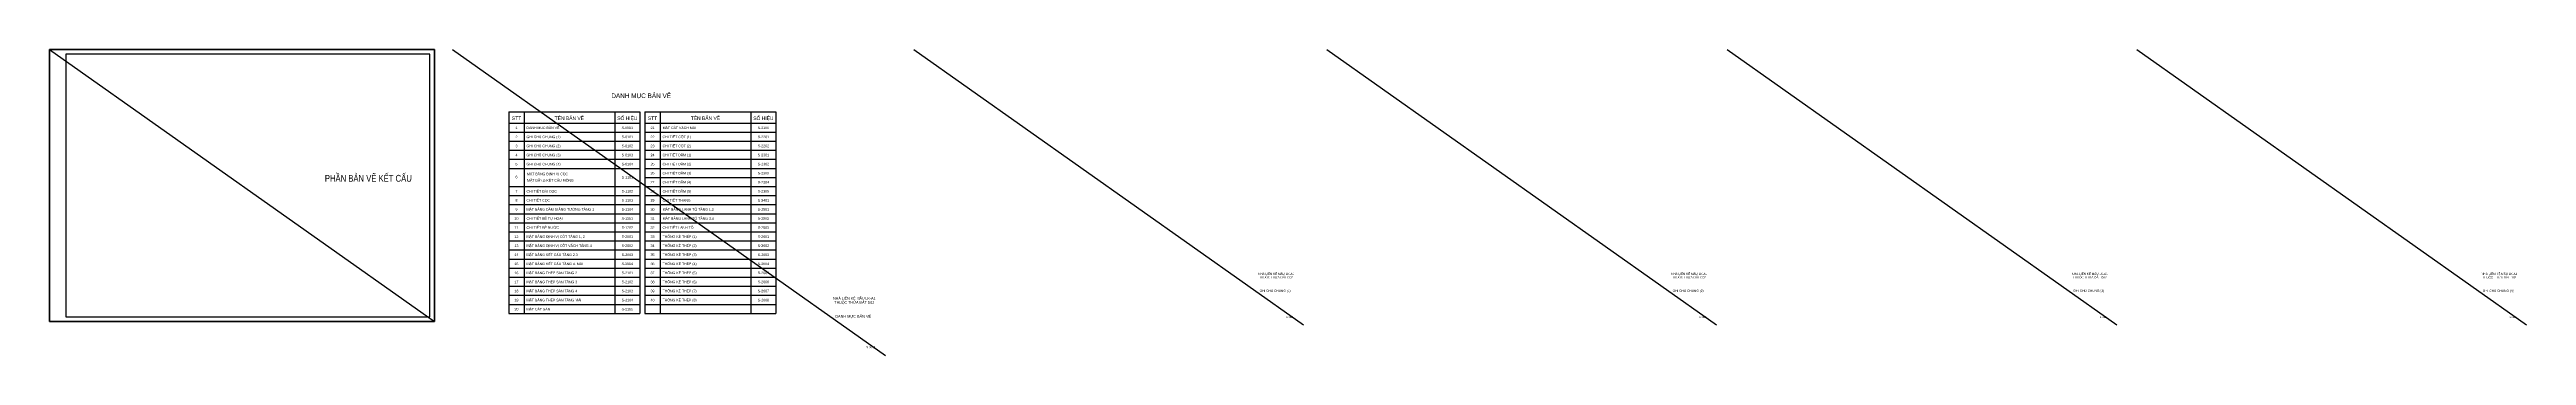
# Model space of a CAD drawing. Header units: millimetres. Extents: x -529861 to -223882, y -171969 to 61504.
# Drawn here: x -516278 to -245954, y 28092 to 61504 of the extents above; entities that cross this region are included whole.
import ezdxf
from ezdxf.enums import TextEntityAlignment as Align

# ---------------------------------------------------------------- set-up
doc = ezdxf.new("R2010")
doc.units = ezdxf.units.MM
doc.header["$LTSCALE"] = 5000
doc.linetypes.add('HIDDEN', pattern=[0.375, 0.25, -0.125])
doc.layers.get('Defpoints').update_dxf_attribs({"color": 143})
doc.layers.add('G-ANNO-TTLB', color=7, linetype='Continuous', lineweight=18)
for name, color, linetype in [('KCS_BORDER', 3, 'Continuous'), ('KCS_CHI', 1, 'Continuous'), ('KCS_HIDDEN', 8, 'HIDDEN'), ('KCS_TEXT', 2, 'Continuous'), ('KCS_TEXT_BANVE_SO', 1, 'Continuous'), ('KCS_TEXT_BANVE_TEN', 162, 'Continuous')]:
    doc.layers.add(name, color=color, linetype=linetype)
doc.layers.add('KCS_Plotter', color=11, linetype='Continuous', plot=False)
doc.styles.add('ARIAL', font='arial.ttf')
doc.styles.add('Arial_13', font='arial.ttf', dxfattribs={"height": 2.5})
doc.styles.add('Arial_14', font='arial.ttf', dxfattribs={"height": 2.5})
doc.styles.add('style1', font='arial.ttf', dxfattribs={"width": 0.75})

msp = doc.modelspace()

# ---------------------------------------------------------------- linework, layer by layer
at = {"layer": 'Defpoints'}
msp.add_lwpolyline([(-474277.88, 31804.14), (-474277.88, 61504.14), (-516277.88, 61504.14), (-516277.88, 31804.14)], close=True, dxfattribs=at)
at = {"layer": 'KCS_BORDER', "linetype": 'ByBlock', "ltscale": 1500}
for p, q in [((-466145.78, 54684.43), (-451845.78, 54684.43)), ((-466145.78, 54684.43), (-466145.78, 32684.43)), ((-451845.78, 54684.43), (-451845.78, 32684.43)), ((-451295.78, 54684.43), (-436995.78, 54684.43)), ((-451295.78, 54684.43), (-451295.78, 32684.43)), ((-436995.78, 54684.43), (-436995.78, 32684.43)), ((-466145.78, 53474.43), (-451845.78, 53474.43)), ((-451295.78, 53474.43), (-436995.78, 53474.43))]:
    msp.add_line(p, q, dxfattribs=at)
at = {"layer": 'KCS_CHI', "linetype": 'ByBlock', "ltscale": 1500}
for p, q in [((-464495.78, 54684.43), (-464495.78, 32684.43)), ((-454595.78, 54684.43), (-454595.78, 32684.43)), ((-449645.78, 54684.43), (-449645.78, 32684.43)), ((-439745.78, 54684.43), (-439745.78, 32684.43)), ((-466145.78, 52484.43), (-451845.78, 52484.43)), ((-466145.78, 51494.43), (-451845.78, 51494.43)), ((-451295.78, 52484.43), (-436995.78, 52484.43)), ((-451295.78, 51494.43), (-436995.78, 51494.43)), ((-466145.78, 50504.43), (-451845.78, 50504.43)), ((-466145.78, 49514.43), (-451845.78, 49514.43)), ((-451295.78, 50504.43), (-436995.78, 50504.43)), ((-451295.78, 49514.43), (-436995.78, 49514.43)), ((-466145.78, 48524.43), (-451845.78, 48524.43)), ((-466145.78, 46544.43), (-451845.78, 46544.43)), ((-451295.78, 48524.43), (-436995.78, 48524.43)), ((-451295.78, 47534.43), (-436995.78, 47534.43)), ((-451295.78, 46544.43), (-436995.78, 46544.43)), ((-466145.78, 45554.43), (-451845.78, 45554.43)), ((-466145.78, 44564.43), (-451845.78, 44564.43)), ((-466145.78, 43574.43), (-451845.78, 43574.43)), ((-451295.78, 45554.43), (-436995.78, 45554.43)), ((-451295.78, 44564.43), (-436995.78, 44564.43)), ((-451295.78, 43574.43), (-436995.78, 43574.43)), ((-466145.78, 42584.43), (-451845.78, 42584.43)), ((-466145.78, 41594.43), (-451845.78, 41594.43)), ((-466145.78, 40604.43), (-451845.78, 40604.43)), ((-451295.78, 42584.43), (-436995.78, 42584.43)), ((-451295.78, 41594.43), (-436995.78, 41594.43)), ((-451295.78, 40604.43), (-436995.78, 40604.43)), ((-466145.78, 39614.43), (-451845.78, 39614.43)), ((-466145.78, 38624.43), (-451845.78, 38624.43)), ((-451295.78, 39614.43), (-436995.78, 39614.43)), ((-451295.78, 38624.43), (-436995.78, 38624.43)), ((-466145.78, 37634.43), (-451845.78, 37634.43)), ((-466145.78, 36644.43), (-451845.78, 36644.43)), ((-466145.78, 35654.43), (-451845.78, 35654.43)), ((-451295.78, 37634.43), (-436995.78, 37634.43)), ((-451295.78, 36644.43), (-436995.78, 36644.43)), ((-451295.78, 35654.43), (-436995.78, 35654.43)), ((-466145.78, 34664.43), (-451845.78, 34664.43)), ((-466145.78, 33674.43), (-451845.78, 33674.43)), ((-466145.78, 32684.43), (-451845.78, 32684.43)), ((-451295.78, 34664.43), (-436995.78, 34664.43)), ((-451295.78, 33674.43), (-436995.78, 33674.43)), ((-451295.78, 32684.43), (-436995.78, 32684.43))]:
    msp.add_line(p, q, dxfattribs=at)
at = {"layer": 'KCS_HIDDEN', "linetype": 'ByBlock', "ltscale": 1500}
for points in [[(-474277.88, 61504.14), (-474277.88, 31804.14), (-516277.88, 31804.14), (-516277.88, 61504.14)], [(-474772.83, 61009.19), (-514510.21, 61009.19), (-514510.21, 32302.12), (-474772.83, 32302.12)]]:
    msp.add_lwpolyline(points, close=True, dxfattribs=at)
at = {"layer": 'KCS_Plotter', "linetype": 'ByBlock', "ltscale": 1500}
for p, q in [((-516277.88, 61504.14), (-474277.88, 31804.14)), ((-472309.84, 61504.14), (-425059.84, 28091.64)), ((-421967.22, 61504.14), (-379442.22, 31432.89)), ((-376893.43, 61504.14), (-334368.43, 31432.89)), ((-333170.57, 61504.14), (-290645.57, 31432.89)), ((-288479.41, 61504.14), (-245954.41, 31432.89))]:
    msp.add_line(p, q, dxfattribs=at)

# ---------------------------------------------------------------- texts
at = {"color": 5, "style": 'style1', "width": 0.8}
msp.add_text('PHẦN BẢN VẼ KẾT CẤU', height=749.1082, dxfattribs=at).set_placement((-476741.44, 47065.26), align=Align.RIGHT)
at = {"layer": 'G-ANNO-TTLB', "lineweight": 9, "attachment_point": 1}
for s, insert, char_height, width, style in [('NHÀ LIÊN K', (-384370.03, 37123.27), 239.062, 2246.1781, 'Arial_13'), ('THU', (-384262.5, 36743.76), 239.062, 835.6089, 'Arial_13'), ('\\fArial|b0|i0|c254|p34|;Ộ', (-383573.05, 36743.76), 239.0625, 314.3116, 'Arial_14'), ('C TH', (-383313.72, 36743.76), 239.062, 950.601, 'Arial_13'), ('\\fArial|b0|i0|c254|p34|;Ử', (-382529.4, 36743.76), 239.0625, 344.9762, 'Arial_14'), ('\\fArial|b0|i0|c254|p34|;Ế', (-382516.74, 37123.27), 239.0625, 268.3148, 'Arial_14'), ('A ', (-382244.76, 36743.76), 239.062, 383.3068, 'Arial_13'), (' M', (-382295.36, 37123.27), 239.062, 444.6359, 'Arial_13'), ('\\fArial|b0|i0|c254|p34|;Ẫ', (-381928.5, 37123.27), 239.0625, 268.3148, 'Arial_14'), ('Đ', (-381928.5, 36743.76), 239.06, 291.3132, 'Arial_13'), ('\\fArial|b0|i0|c254|p34|;Ấ', (-381688.14, 36743.76), 239.0625, 268.3148, 'Arial_14'), ('U LK-A1', (-381707.12, 37123.27), 239.062, 1525.5612, 'Arial_13'), ('T D02', (-381466.76, 36743.76), 239.062, 1103.9237, 'Arial_13'), ('NHÀ LIÊN K', (-339296.24, 37123.27), 239.062, 2246.1781, 'Arial_13'), ('THU', (-339188.71, 36743.76), 239.062, 835.6089, 'Arial_13'), ('\\fArial|b0|i0|c254|p34|;Ộ', (-338499.26, 36743.76), 239.0625, 314.3116, 'Arial_14'), ('C TH', (-338239.93, 36743.76), 239.062, 950.601, 'Arial_13'), ('\\fArial|b0|i0|c254|p34|;Ử', (-337455.6, 36743.76), 239.0625, 344.9762, 'Arial_14'), ('\\fArial|b0|i0|c254|p34|;Ế', (-337442.95, 37123.27), 239.0625, 268.3148, 'Arial_14'), ('A ', (-337170.97, 36743.76), 239.062, 383.3068, 'Arial_13'), (' M', (-337221.57, 37123.27), 239.062, 444.6359, 'Arial_13'), ('\\fArial|b0|i0|c254|p34|;Ẫ', (-336854.71, 37123.27), 239.0625, 268.3148, 'Arial_14'), ('Đ', (-336854.71, 36743.76), 239.06, 291.3132, 'Arial_13'), ('\\fArial|b0|i0|c254|p34|;Ấ', (-336614.35, 36743.76), 239.0625, 268.3148, 'Arial_14'), ('U LK-A1', (-336633.33, 37123.27), 239.062, 1525.5612, 'Arial_13'), ('T D02', (-336392.97, 36743.76), 239.062, 1103.9237, 'Arial_13'), ('NHÀ LIÊN K', (-295573.38, 37123.27), 239.062, 2246.1781, 'Arial_13'), ('THU', (-295465.86, 36743.76), 239.062, 835.6089, 'Arial_13'), ('\\fArial|b0|i0|c254|p34|;Ộ', (-294776.41, 36743.76), 239.0625, 314.3116, 'Arial_14'), ('C TH', (-294517.08, 36743.76), 239.062, 950.601, 'Arial_13'), ('\\fArial|b0|i0|c254|p34|;Ử', (-293732.75, 36743.76), 239.0625, 344.9762, 'Arial_14'), ('\\fArial|b0|i0|c254|p34|;Ế', (-293720.1, 37123.27), 239.0625, 268.3148, 'Arial_14'), ('A ', (-293448.12, 36743.76), 239.062, 383.3068, 'Arial_13'), (' M', (-293498.72, 37123.27), 239.062, 444.6359, 'Arial_13'), ('\\fArial|b0|i0|c254|p34|;Ẫ', (-293131.86, 37123.27), 239.0625, 268.3148, 'Arial_14'), ('Đ', (-293131.86, 36743.76), 239.06, 291.3132, 'Arial_13'), ('\\fArial|b0|i0|c254|p34|;Ấ', (-292891.5, 36743.76), 239.0625, 268.3148, 'Arial_14'), ('U LK-A1', (-292910.48, 37123.27), 239.062, 1525.5612, 'Arial_13'), ('T D02', (-292670.12, 36743.76), 239.062, 1103.9237, 'Arial_13'), ('NHÀ LIÊN K', (-250882.22, 37123.27), 239.062, 2246.1781, 'Arial_13'), ('THU', (-250774.69, 36743.76), 239.062, 835.6089, 'Arial_13'), ('\\fArial|b0|i0|c254|p34|;Ộ', (-250085.25, 36743.76), 239.0625, 314.3116, 'Arial_14'), ('C TH', (-249825.91, 36743.76), 239.062, 950.601, 'Arial_13'), ('\\fArial|b0|i0|c254|p34|;Ử', (-249041.59, 36743.76), 239.0625, 344.9762, 'Arial_14'), ('\\fArial|b0|i0|c254|p34|;Ế', (-249028.94, 37123.27), 239.0625, 268.3148, 'Arial_14'), ('A ', (-248756.95, 36743.76), 239.062, 383.3068, 'Arial_13'), (' M', (-248807.56, 37123.27), 239.062, 444.6359, 'Arial_13'), ('\\fArial|b0|i0|c254|p34|;Ẫ', (-248440.69, 37123.27), 239.0625, 268.3148, 'Arial_14'), ('Đ', (-248440.69, 36743.76), 239.06, 291.3132, 'Arial_13'), ('\\fArial|b0|i0|c254|p34|;Ấ', (-248200.34, 36743.76), 239.0625, 268.3148, 'Arial_14'), ('U LK-A1', (-248219.31, 37123.27), 239.062, 1525.5612, 'Arial_13'), ('T D02', (-247978.96, 36743.76), 239.062, 1103.9237, 'Arial_13'), ('NHÀ LIÊN K', (-430752.02, 34471.87), 281.25, 2642.5624, 'Arial_13'), ('THU', (-430625.52, 34025.38), 281.25, 983.0693, 'Arial_13'), ('\\fArial|b0|i0|c254|p34|;Ộ', (-429814.4, 34025.38), 281.25, 369.7784, 'Arial_14'), ('C TH', (-429509.3, 34025.38), 281.25, 1118.3541, 'Arial_13'), ('\\fArial|b0|i0|c254|p34|;Ử', (-428586.57, 34025.38), 281.25, 405.8543, 'Arial_14'), ('\\fArial|b0|i0|c254|p34|;Ế', (-428571.69, 34471.87), 281.25, 315.6645, 'Arial_14'), ('A ', (-428251.71, 34025.38), 281.25, 450.9492, 'Arial_13'), (' M', (-428311.24, 34471.87), 281.25, 523.1011, 'Arial_13'), ('\\fArial|b0|i0|c254|p34|;Ẫ', (-427879.64, 34471.87), 281.25, 315.6645, 'Arial_14'), ('Đ', (-427879.64, 34025.38), 281.25, 342.7214, 'Arial_13'), ('\\fArial|b0|i0|c254|p34|;Ấ', (-427596.86, 34025.38), 281.25, 315.6645, 'Arial_14'), ('U LK-A1', (-427619.19, 34471.87), 281.25, 1794.7779, 'Arial_13'), ('T D02', (-427336.41, 34025.38), 281.25, 1298.7338, 'Arial_13')]:
    msp.add_mtext(s, dxfattribs=dict(at, insert=insert, char_height=char_height, width=width, style=style))
at = {"layer": 'KCS_TEXT', "style": 'ARIAL'}
msp.add_text('DANH MỤC BẢN VẼ', height=500, dxfattribs=at).set_placement((-451707.68, 56207.15), align=Align.CENTER)
at = {"layer": 'KCS_TEXT', "color": 4, "linetype": 'ByBlock', "ltscale": 1500, "style": 'ARIAL'}
for s, p in [('STT', (-465320.78, 53804.43)), ('TÊN BẢN VẼ', (-459545.78, 53804.43)), ('SỐ HIỆU', (-453220.78, 53804.43)), ('STT', (-450470.78, 53804.43)), ('TÊN BẢN VẼ', (-444695.78, 53804.43)), ('SỐ HIỆU', (-438370.78, 53804.43))]:
    msp.add_text(s, height=385, dxfattribs=at).set_placement(p, align=Align.CENTER)
at = {"layer": 'KCS_TEXT', "linetype": 'ByBlock', "ltscale": 1500, "style": 'ARIAL'}
for s, p in [('2', (-465320.78, 51824.43)), ('1', (-465320.78, 52814.43)), ('S-0001', (-453220.78, 52814.43)), ('S-0101', (-453220.78, 51824.43)), ('21', (-450470.78, 52814.43)), ('22', (-450470.78, 51824.43)), ('S-2106', (-438370.78, 52814.43)), ('S-2201', (-438370.78, 51824.43)), ('4', (-465320.78, 49844.43)), ('3', (-465320.78, 50834.43)), ('5', (-465320.78, 48854.43)), ('S-0102', (-453220.78, 50834.43)), ('S-0103', (-453220.78, 49844.43)), ('S-0104', (-453220.78, 48854.43)), ('23', (-450470.78, 50834.43)), ('24', (-450470.78, 49844.43)), ('25', (-450470.78, 48854.43)), ('S-2202', (-438370.78, 50834.43)), ('S-2301', (-438370.78, 49844.43)), ('S-2302', (-438370.78, 48854.43)), ('6', (-465320.78, 47447.06)), ('7', (-465320.78, 45884.43)), ('S-1101', (-453220.78, 47403.12)), ('S-1102', (-453220.78, 45884.43)), ('26', (-450470.78, 47864.43)), ('27', (-450470.78, 46874.43)), ('28', (-450470.78, 45884.43)), ('S-2303', (-438370.78, 47864.43)), ('S-2304', (-438370.78, 46874.43)), ('S-2305', (-438370.78, 45884.43)), ('8', (-465320.78, 44894.43)), ('9', (-465320.78, 43904.43)), ('S-1103', (-453220.78, 44894.43)), ('S-1104', (-453220.78, 43904.43)), ('30', (-450470.78, 43904.43)), ('29', (-450470.78, 44894.43)), ('S-2401', (-438370.78, 44894.43)), ('S-2501', (-438370.78, 43904.43)), ('10', (-465320.78, 42914.43)), ('11', (-465320.78, 41924.43)), ('12', (-465320.78, 40934.43)), ('S-1201', (-453220.78, 42914.43)), ('S-1202', (-453220.78, 41924.43)), ('S-2001', (-453220.78, 40934.43)), ('31', (-450470.78, 42914.43)), ('32', (-450470.78, 41924.43)), ('33', (-450470.78, 40934.43)), ('S-2502', (-438370.78, 42914.43)), ('S-2503', (-438370.78, 41924.43)), ('S-2601', (-438370.78, 40934.43)), ('13', (-465320.78, 39944.43)), ('14', (-465320.78, 38954.43)), ('15', (-465320.78, 37964.43)), ('S-2002', (-453220.78, 39944.43)), ('S-2003', (-453220.78, 38954.43)), ('S-2004', (-453220.78, 37964.43)), ('34', (-450470.78, 39944.43)), ('35', (-450470.78, 38954.43)), ('36', (-450470.78, 37964.43)), ('S-2602', (-438370.78, 39944.43)), ('S-2603', (-438370.78, 38954.43)), ('S-2604', (-438370.78, 37964.43)), ('16', (-465320.78, 36974.43)), ('17', (-465320.78, 35984.43)), ('18', (-465320.78, 34994.43)), ('S-2101', (-453220.78, 36974.43)), ('S-2102', (-453220.78, 35984.43)), ('S-2103', (-453220.78, 34994.43)), ('37', (-450470.78, 36974.43)), ('38', (-450470.78, 35984.43)), ('39', (-450470.78, 34994.43)), ('S-2605', (-438370.78, 36974.43)), ('S-2606', (-438370.78, 35984.43)), ('S-2607', (-438370.78, 34994.43)), ('20', (-465320.78, 33014.43)), ('19', (-465320.78, 34004.43)), ('S-2104', (-453220.78, 34004.43)), ('S-2105', (-453220.78, 33014.43)), ('40', (-450470.78, 34004.43)), ('S-2608', (-438370.78, 34004.43))]:
    msp.add_text(s, height=275, dxfattribs=at).set_placement(p, align=Align.CENTER)
for s, p in [('GHI CHÚ CHUNG (1)', (-464220.78, 51824.43)), ('DANH MỤC BẢN VẼ ', (-464220.78, 52814.43)), ('CHI TIẾT CỘT (1) ', (-449370.78, 51824.43)), ('MẶT CẮT VÁCH MÁI', (-449370.78, 52814.43)), ('GHI CHÚ CHUNG (2)', (-464220.78, 50834.43)), ('GHI CHÚ CHUNG (3)', (-464220.78, 49844.43)), ('GHI CHÚ CHUNG (4)', (-464220.78, 48854.43)), ('CHI TIẾT CỘT (2) ', (-449370.78, 50834.43)), ('CHI TIẾT DẦM (1) ', (-449370.78, 49844.43)), ('CHI TIẾT DẦM (2) ', (-449370.78, 48854.43)), ('CHI TIẾT ĐÀI CỌC ', (-464220.78, 45884.43)), ('MẶT BẰNG ĐỊNH VỊ CỌC', (-464176.83, 47776.56)), ('MẶT BẰNG KẾT CẤU MÓNG', (-464154.85, 47072.13)), ('CHI TIẾT DẦM (3) ', (-449370.78, 47864.43)), ('CHI TIẾT DẦM (4) ', (-449370.78, 46874.43)), ('CHI TIẾT DẦM (5) ', (-449370.78, 45884.43)), ('CHI TIẾT CỌC', (-464220.78, 44894.43)), ('CHI TIẾT BỂ TỰ HOẠI', (-464220.78, 42914.43)), ('MẶT BẰNG DẦM GIẰNG TƯỜNG TẦNG 1', (-464220.78, 43904.43)), ('CHI TIẾT THANG', (-449370.78, 44894.43)), ('MẶT BẰNG LANH TÔ TẦNG 1,2', (-449370.78, 43904.43)), ('MẶT BẰNG LANH TÔ TẦNG 3,4', (-449370.78, 42914.43)), ('CHI TIẾT BỂ NƯỚC', (-464220.78, 41924.43)), ('MẶT BẰNG ĐỊNH VỊ CỘT TẦNG 1, 2', (-464220.78, 40934.43)), ('THỐNG KÊ THÉP (1)', (-449370.78, 40934.43)), ('CHI TIẾT LANH TÔ', (-449370.78, 41924.43)), ('MẶT BẰNG ĐỊNH VỊ CỘT VÁCH TẦNG 4', (-464220.78, 39944.43)), ('MẶT BẰNG KẾT CẤU TẦNG 2,3', (-464220.78, 38954.43)), ('MẶT BẰNG KẾT CẤU TẦNG 4, MÁI', (-464220.78, 37964.43)), ('THỐNG KÊ THÉP (2)', (-449370.78, 39944.43)), ('THỐNG KÊ THÉP (3)', (-449370.78, 38954.43)), ('THỐNG KÊ THÉP (4)', (-449370.78, 37964.43)), ('MẶT BẰNG THÉP SÀN TẦNG 2', (-464220.78, 36974.43)), ('MẶT BẰNG THÉP SÀN TẦNG 3', (-464220.78, 35984.43)), ('MẶT BẰNG THÉP SÀN TẦNG 4', (-464220.78, 34994.43)), ('THỐNG KÊ THÉP (5)', (-449370.78, 36974.43)), ('THỐNG KÊ THÉP (6)', (-449370.78, 35984.43)), ('THỐNG KÊ THÉP (7)', (-449370.78, 34994.43)), ('MẶT BẰNG THÉP SÀN TẦNG MÁI', (-464220.78, 34004.43)), ('MẶT CẮT SÀN', (-464220.78, 33014.43)), ('THỐNG KÊ THÉP (8)', (-449370.78, 34004.43))]:
    msp.add_text(s, height=275, dxfattribs=at).set_placement(p)
at = {"layer": 'KCS_TEXT_BANVE_SO', "linetype": 'ByBlock', "style": 'Arial_13'}
for s, height, p in [('S-0101', 180, (-381313.74, 32188.68)), ('S-0102', 180, (-336239.95, 32188.68)), ('S-0103', 180, (-292517.1, 32188.68)), ('S-0104', 180, (-247825.94, 32188.68)), ('S-0001', 225, (-427152.41, 28891.35))]:
    msp.add_text(s, height=height, dxfattribs=at).set_placement(p)
at = {"layer": 'KCS_TEXT_BANVE_TEN', "linetype": 'ByBlock', "style": 'Arial_13'}
for s, height, p in [('GHI CHÚ CHUNG (1)', 250, (-384210.21, 35033.11)), ('GHI CHÚ CHUNG (2)', 250, (-339136.42, 35033.11)), ('GHI CHÚ CHUNG (3)', 250, (-295413.57, 35033.11)), ('GHI CHÚ CHUNG (4)', 250, (-250722.41, 35033.11)), ('DANH MỤC BẢN VẼ ', 300, (-430530.18, 32221.62))]:
    msp.add_text(s, height=height, dxfattribs=at).set_placement(p)

doc.saveas('drawing.dxf')
